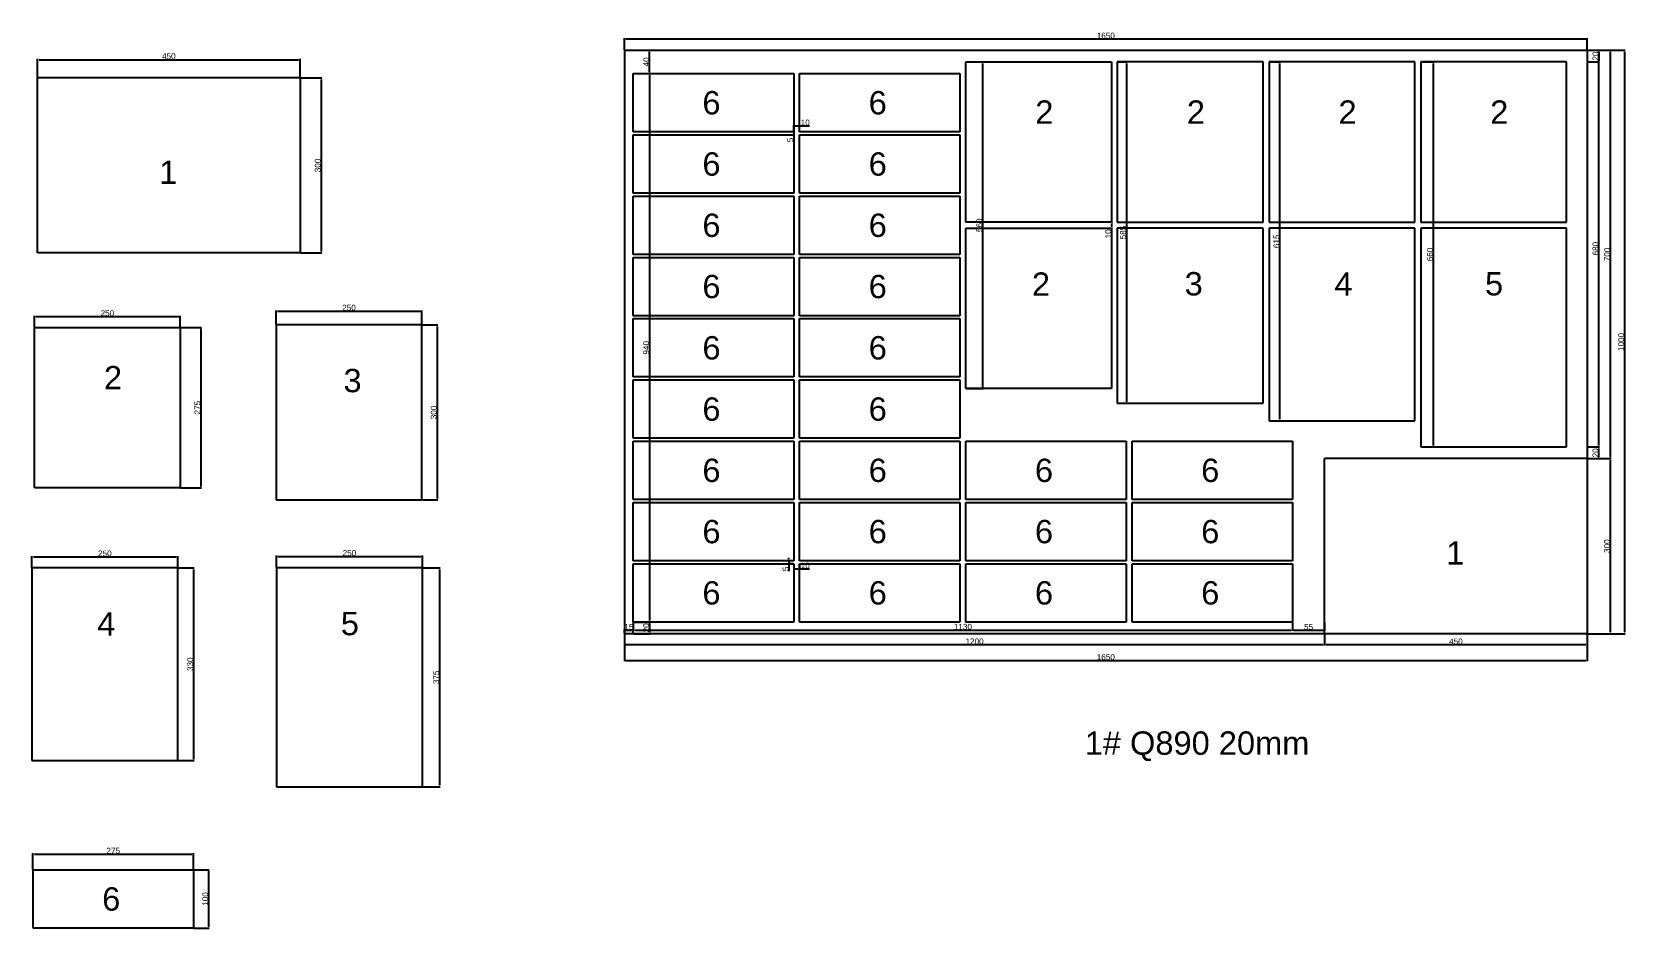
# Model space of a CAD drawing. Header units: millimetres. Extents: x 277 to 35015, y -7843 to 25622.
# Drawn here: x 339 to 3070, y -4265 to -2729 of the extents above; entities that cross this region are included whole.
import ezdxf

# ---------------------------------------------------------------- set-up
doc = ezdxf.new("R2010")
doc.units = ezdxf.units.MM
doc.layers.add('尺寸标注', color=6, linetype='Continuous')
doc.layers.add('标号', color=4, linetype='Continuous')
doc.styles.get("Standard").update_dxf_attribs({"font": 'arial.ttf'})
doc.dimstyles.new('ISO-25-JHF', dxfattribs={"dimtxt": 10, "dimasz": 2.5, "dimexe": 1.25, "dimexo": 0.625, "dimtad": 1, "dimtxsty": 'Standard', "dimcen": 2.5, "dimadec": 0, "dimazin": 0, "dimtfac": 1, "dimtmove": 0, "dimatfit": 3, "dimfxl": 1, "dimarcsym": 0})

msp = doc.modelspace()

# ---------------------------------------------------------------- texts
at = {"layer": '标号', "char_height": 40, "attachment_point": 7}
for s, width, insert in [('6 ', 70.10425, (1488.406, -2870.939)), ('6 ', 70.10425, (1773.406, -2870.939)), ('2 ', 70.10425, (2059.001, -2886.431)), ('2 ', 70.10425, (2318.737, -2886.431)), ('2 ', 70.10425, (2578.737, -2886.431)), ('2 ', 70.10425, (2838.737, -2886.431)), ('6 ', 70.10425, (1488.406, -2975.939)), ('6 ', 70.10425, (1773.406, -2975.939)), ('1 ', 70.10425, (557.248, -2989.514)), ('6 ', 70.10425, (1488.406, -3080.939)), ('6 ', 70.10425, (1773.406, -3080.939)), ('3 ', 70.10425, (2315.041, -3181.231)), ('6 ', 70.10425, (1488.406, -3185.939)), ('6 ', 70.10425, (1773.406, -3185.939)), ('2 ', 70.10425, (2053.27, -3181.231)), ('4 ', 70.10425, (2571.577, -3181.231)), ('5 ', 70.10425, (2829.858, -3181.231)), ('6 ', 70.10425, (1488.406, -3290.939)), ('6 ', 70.10425, (1773.406, -3290.939)), ('2 ', 70.10425, (462.609, -3341.568)), ('3 ', 70.10425, (873.186, -3347.076)), ('6 ', 70.10425, (1488.406, -3395.939)), ('6 ', 70.10425, (1773.406, -3395.939)), ('6 ', 70.10425, (1488.406, -3500.939)), ('6 ', 70.10425, (1773.406, -3500.939)), ('6 ', 70.10425, (2058.406, -3500.939)), ('6 ', 70.10425, (2343.406, -3500.939)), ('6 ', 70.10425, (1488.406, -3605.939)), ('6 ', 70.10425, (1773.406, -3605.939)), ('6 ', 70.10425, (2058.406, -3605.939)), ('6 ', 70.10425, (2343.406, -3605.939)), ('1 ', 70.10425, (2763.344, -3641.981)), ('6 ', 70.10425, (1488.406, -3710.939)), ('6 ', 70.10425, (1773.406, -3710.939)), ('6 ', 70.10425, (2058.406, -3710.939)), ('6 ', 70.10425, (2343.406, -3710.939)), ('4 ', 70.10425, (451.051, -3763.572)), ('5 ', 70.10425, (868.647, -3763.572)), ('1# Q890 20mm ', 615.9779, (2143.7, -3978.828)), ('6 ', 70.10425, (459.584, -4235.568))]:
    msp.add_mtext_dynamic_manual_height_columns(s, width=width, gutter_width=12.5, heights=[0], dxfattribs=dict(at, insert=insert))

# ---------------------------------------------------------------- blocks, each defined once
blk = doc.blocks.new('*D438')
at = {"layer": 'Defpoints', "color": 0, "transparency": 16777216}
for p in [(798.8, -2776.6), (348.8, -2807.9), (798.8, -2807.9)]:
    blk.add_point(p, dxfattribs=at)
at = {"layer": '尺寸标注', "color": 0, "lineweight": -2, "transparency": 16777216}
for p, q in [((348.8, -2807.3), (348.8, -2775.4)), ((351.3, -2776.6), (796.3, -2776.6)), ((798.8, -2807.3), (798.8, -2775.4))]:
    blk.add_line(p, q, dxfattribs=at)
at = {"layer": '尺寸标注', "color": 0, "transparency": 16777216}
for points in [[(351.3, -2776.2), (351.3, -2777), (348.8, -2776.6)], [(796.3, -2776.2), (796.3, -2777), (798.8, -2776.6)]]:
    blk.add_solid(points, dxfattribs=at)
at = {"layer": '尺寸标注', "color": 0, "transparency": 16777216, "insert": (573.8, -2770.9), "char_height": 10, "attachment_point": 5}
blk.add_mtext('450', dxfattribs=at)
blk = doc.blocks.new('*D439')
at = {"layer": 'Defpoints', "color": 0, "transparency": 16777216}
for p in [(798.8, -2807.9), (798.8, -3107.9), (834.8, -3107.9)]:
    blk.add_point(p, dxfattribs=at)
at = {"layer": '尺寸标注', "color": 0, "lineweight": -2, "transparency": 16777216}
for p, q in [((799.4, -2807.9), (836.1, -2807.9)), ((834.8, -2810.4), (834.8, -3105.4)), ((799.4, -3107.9), (836.1, -3107.9))]:
    blk.add_line(p, q, dxfattribs=at)
at = {"layer": '尺寸标注', "color": 0, "transparency": 16777216}
for points in [[(834.4, -2810.4), (835.2, -2810.4), (834.8, -2807.9)], [(834.4, -3105.4), (835.2, -3105.4), (834.8, -3107.9)]]:
    blk.add_solid(points, dxfattribs=at)
at = {"layer": '尺寸标注', "color": 0, "transparency": 16777216, "insert": (829.1, -2957.9), "char_height": 10, "attachment_point": 5, "rotation": 90}
blk.add_mtext('300', dxfattribs=at)
blk = doc.blocks.new('*D440')
at = {"layer": 'Defpoints', "color": 0, "transparency": 16777216}
for p in [(593.5, -3216.8), (343.5, -3235.5), (593.5, -3235.5)]:
    blk.add_point(p, dxfattribs=at)
at = {"layer": '尺寸标注', "color": 0, "lineweight": -2, "transparency": 16777216}
for p, q in [((343.5, -3234.9), (343.5, -3215.6)), ((346, -3216.8), (591, -3216.8)), ((593.5, -3234.9), (593.5, -3215.6))]:
    blk.add_line(p, q, dxfattribs=at)
at = {"layer": '尺寸标注', "color": 0, "transparency": 16777216}
for points in [[(346, -3216.4), (346, -3217.2), (343.5, -3216.8)], [(591, -3216.4), (591, -3217.2), (593.5, -3216.8)]]:
    blk.add_solid(points, dxfattribs=at)
at = {"layer": '尺寸标注', "color": 0, "transparency": 16777216, "insert": (468.5, -3211.1), "char_height": 10, "attachment_point": 5}
blk.add_mtext('250', dxfattribs=at)
blk = doc.blocks.new('*D441')
at = {"layer": 'Defpoints', "color": 0, "transparency": 16777216}
for p in [(593.5, -3235.5), (593.5, -3510.5), (628.7, -3510.5)]:
    blk.add_point(p, dxfattribs=at)
at = {"layer": '尺寸标注', "color": 0, "lineweight": -2, "transparency": 16777216}
for p, q in [((594.1, -3235.5), (629.9, -3235.5)), ((628.7, -3238), (628.7, -3508)), ((594.1, -3510.5), (629.9, -3510.5))]:
    blk.add_line(p, q, dxfattribs=at)
at = {"layer": '尺寸标注', "color": 0, "transparency": 16777216}
for points in [[(628.3, -3238), (629.1, -3238), (628.7, -3235.5)], [(628.3, -3508), (629.1, -3508), (628.7, -3510.5)]]:
    blk.add_solid(points, dxfattribs=at)
at = {"layer": '尺寸标注', "color": 0, "transparency": 16777216, "insert": (622.9, -3373), "char_height": 10, "attachment_point": 5, "rotation": 90}
blk.add_mtext('275', dxfattribs=at)
blk = doc.blocks.new('*D442')
at = {"layer": 'Defpoints', "color": 0, "transparency": 16777216}
for p in [(1007.7, -3207.4), (757.7, -3231.2), (1007.7, -3231.2)]:
    blk.add_point(p, dxfattribs=at)
at = {"layer": '尺寸标注', "color": 0, "lineweight": -2, "transparency": 16777216}
for p, q in [((757.7, -3230.6), (757.7, -3206.2)), ((760.2, -3207.4), (1005.2, -3207.4)), ((1007.7, -3230.6), (1007.7, -3206.2))]:
    blk.add_line(p, q, dxfattribs=at)
at = {"layer": '尺寸标注', "color": 0, "transparency": 16777216}
for points in [[(760.2, -3207), (760.2, -3207.8), (757.7, -3207.4)], [(1005.2, -3207), (1005.2, -3207.8), (1007.7, -3207.4)]]:
    blk.add_solid(points, dxfattribs=at)
at = {"layer": '尺寸标注', "color": 0, "transparency": 16777216, "insert": (882.7, -3201.7), "char_height": 10, "attachment_point": 5}
blk.add_mtext('250', dxfattribs=at)
blk = doc.blocks.new('*D443')
at = {"layer": 'Defpoints', "color": 0, "transparency": 16777216}
for p in [(1007.7, -3231.2), (1007.7, -3531.2), (1033.6, -3531.2)]:
    blk.add_point(p, dxfattribs=at)
at = {"layer": '尺寸标注', "color": 0, "lineweight": -2, "transparency": 16777216}
for p, q in [((1008.4, -3231.2), (1034.9, -3231.2)), ((1033.6, -3233.7), (1033.6, -3528.7)), ((1008.4, -3531.2), (1034.9, -3531.2))]:
    blk.add_line(p, q, dxfattribs=at)
at = {"layer": '尺寸标注', "color": 0, "transparency": 16777216}
for points in [[(1033.2, -3233.7), (1034.1, -3233.7), (1033.6, -3231.2)], [(1033.2, -3528.7), (1034.1, -3528.7), (1033.6, -3531.2)]]:
    blk.add_solid(points, dxfattribs=at)
at = {"layer": '尺寸标注', "color": 0, "transparency": 16777216, "insert": (1027.9, -3381.2), "char_height": 10, "attachment_point": 5, "rotation": 90}
blk.add_mtext('300', dxfattribs=at)
blk = doc.blocks.new('*D444')
at = {"layer": 'Defpoints', "color": 0, "transparency": 16777216}
for p in [(589.1, -3628.6), (339.1, -3647.7), (589.1, -3647.7)]:
    blk.add_point(p, dxfattribs=at)
at = {"layer": '尺寸标注', "color": 0, "lineweight": -2, "transparency": 16777216}
for p, q in [((339.1, -3647.1), (339.1, -3627.3)), ((341.6, -3628.6), (586.6, -3628.6)), ((589.1, -3647.1), (589.1, -3627.3))]:
    blk.add_line(p, q, dxfattribs=at)
at = {"layer": '尺寸标注', "color": 0, "transparency": 16777216}
for points in [[(341.6, -3628.2), (341.6, -3629), (339.1, -3628.6)], [(586.6, -3628.2), (586.6, -3629), (589.1, -3628.6)]]:
    blk.add_solid(points, dxfattribs=at)
at = {"layer": '尺寸标注', "color": 0, "transparency": 16777216, "insert": (464.1, -3622.9), "char_height": 10, "attachment_point": 5}
blk.add_mtext('250', dxfattribs=at)
blk = doc.blocks.new('*D445')
at = {"layer": 'Defpoints', "color": 0, "transparency": 16777216}
for p in [(589.1, -3647.7), (589.1, -3977.7), (616.2, -3977.7)]:
    blk.add_point(p, dxfattribs=at)
at = {"layer": '尺寸标注', "color": 0, "lineweight": -2, "transparency": 16777216}
for p, q in [((589.7, -3647.7), (617.5, -3647.7)), ((616.2, -3650.2), (616.2, -3975.2)), ((589.7, -3977.7), (617.5, -3977.7))]:
    blk.add_line(p, q, dxfattribs=at)
at = {"layer": '尺寸标注', "color": 0, "transparency": 16777216}
for points in [[(615.8, -3650.2), (616.7, -3650.2), (616.2, -3647.7)], [(615.8, -3975.2), (616.7, -3975.2), (616.2, -3977.7)]]:
    blk.add_solid(points, dxfattribs=at)
at = {"layer": '尺寸标注', "color": 0, "transparency": 16777216, "insert": (610.5, -3812.7), "char_height": 10, "attachment_point": 5, "rotation": 90}
blk.add_mtext('330', dxfattribs=at)
blk = doc.blocks.new('*D446')
at = {"layer": 'Defpoints', "color": 0, "transparency": 16777216}
for p in [(1008.4, -3627.9), (758.4, -3647.7), (1008.4, -3647.7)]:
    blk.add_point(p, dxfattribs=at)
at = {"layer": '尺寸标注', "color": 0, "lineweight": -2, "transparency": 16777216}
for p, q in [((758.4, -3647.1), (758.4, -3626.6)), ((760.9, -3627.9), (1005.9, -3627.9)), ((1008.4, -3647.1), (1008.4, -3626.6))]:
    blk.add_line(p, q, dxfattribs=at)
at = {"layer": '尺寸标注', "color": 0, "transparency": 16777216}
for points in [[(760.9, -3627.4), (760.9, -3628.3), (758.4, -3627.9)], [(1005.9, -3627.4), (1005.9, -3628.3), (1008.4, -3627.9)]]:
    blk.add_solid(points, dxfattribs=at)
at = {"layer": '尺寸标注', "color": 0, "transparency": 16777216, "insert": (883.4, -3622.1), "char_height": 10, "attachment_point": 5}
blk.add_mtext('250', dxfattribs=at)
blk = doc.blocks.new('*D447')
at = {"layer": 'Defpoints', "color": 0, "transparency": 16777216}
for p in [(1008.4, -3647.7), (1008.4, -4022.7), (1037.8, -4022.7)]:
    blk.add_point(p, dxfattribs=at)
at = {"layer": '尺寸标注', "color": 0, "lineweight": -2, "transparency": 16777216}
for p, q in [((1009, -3647.7), (1039.1, -3647.7)), ((1037.8, -3650.2), (1037.8, -4020.2)), ((1009, -4022.7), (1039.1, -4022.7))]:
    blk.add_line(p, q, dxfattribs=at)
at = {"layer": '尺寸标注', "color": 0, "transparency": 16777216}
for points in [[(1037.4, -3650.2), (1038.2, -3650.2), (1037.8, -3647.7)], [(1037.4, -4020.2), (1038.2, -4020.2), (1037.8, -4022.7)]]:
    blk.add_solid(points, dxfattribs=at)
at = {"layer": '尺寸标注', "color": 0, "transparency": 16777216, "insert": (1032.1, -3835.2), "char_height": 10, "attachment_point": 5, "rotation": 90}
blk.add_mtext('375', dxfattribs=at)
blk = doc.blocks.new('*D448')
at = {"layer": 'Defpoints', "color": 0, "transparency": 16777216}
for p in [(616, -4138), (341, -4165), (616, -4165)]:
    blk.add_point(p, dxfattribs=at)
at = {"layer": '尺寸标注', "color": 0, "lineweight": -2, "transparency": 16777216}
for p, q in [((341, -4164.4), (341, -4136.7)), ((343.5, -4138), (613.5, -4138)), ((616, -4164.4), (616, -4136.7))]:
    blk.add_line(p, q, dxfattribs=at)
at = {"layer": '尺寸标注', "color": 0, "transparency": 16777216}
for points in [[(343.5, -4137.5), (343.5, -4138.4), (341, -4138)], [(613.5, -4137.5), (613.5, -4138.4), (616, -4138)]]:
    blk.add_solid(points, dxfattribs=at)
at = {"layer": '尺寸标注', "color": 0, "transparency": 16777216, "insert": (478.5, -4132.2), "char_height": 10, "attachment_point": 5}
blk.add_mtext('275', dxfattribs=at)
blk = doc.blocks.new('*D449')
at = {"layer": 'Defpoints', "color": 0, "transparency": 16777216}
for p in [(616, -4165), (616, -4265), (642, -4265)]:
    blk.add_point(p, dxfattribs=at)
at = {"layer": '尺寸标注', "color": 0, "lineweight": -2, "transparency": 16777216}
for p, q in [((616.7, -4165), (643.2, -4165)), ((642, -4167.5), (642, -4262.5)), ((616.7, -4265), (643.2, -4265))]:
    blk.add_line(p, q, dxfattribs=at)
at = {"layer": '尺寸标注', "color": 0, "transparency": 16777216}
for points in [[(641.5, -4167.5), (642.4, -4167.5), (642, -4165)], [(641.5, -4262.5), (642.4, -4262.5), (642, -4265)]]:
    blk.add_solid(points, dxfattribs=at)
at = {"layer": '尺寸标注', "color": 0, "transparency": 16777216, "insert": (636.2, -4215), "char_height": 10, "attachment_point": 5, "rotation": 90}
blk.add_mtext('100', dxfattribs=at)
blk = doc.blocks.new('*D394')
at = {"layer": 'Defpoints', "color": 0, "transparency": 16777216}
for p in [(1939.9, -2780.4), (1968.9, -2780.4), (1939.9, -3340.4)]:
    blk.add_point(p, dxfattribs=at)
at = {"layer": '尺寸标注', "color": 0, "lineweight": -2, "transparency": 16777216}
for p, q in [((1940.5, -2780.4), (1970.1, -2780.4)), ((1968.9, -3337.9), (1968.9, -2782.9)), ((1940.5, -3340.4), (1970.1, -3340.4))]:
    blk.add_line(p, q, dxfattribs=at)
at = {"layer": '尺寸标注', "color": 0, "transparency": 16777216}
for points in [[(1968.5, -2782.9), (1969.3, -2782.9), (1968.9, -2780.4)], [(1968.5, -3337.9), (1969.3, -3337.9), (1968.9, -3340.4)]]:
    blk.add_solid(points, dxfattribs=at)
at = {"layer": '尺寸标注', "color": 0, "transparency": 16777216, "insert": (1963.1, -3060.4), "char_height": 10, "attachment_point": 5, "rotation": 90}
blk.add_mtext('560', dxfattribs=at)
blk = doc.blocks.new('*D395')
at = {"layer": 'Defpoints', "color": 0, "transparency": 16777216}
for p in [(3004.9, -2760.4), (3044.8, -2760.4), (3004.9, -3460.4)]:
    blk.add_point(p, dxfattribs=at)
at = {"layer": '尺寸标注', "color": 0, "lineweight": -2, "transparency": 16777216}
for p, q in [((3005.5, -2760.4), (3046.1, -2760.4)), ((3044.8, -3457.9), (3044.8, -2762.9)), ((3005.5, -3460.4), (3046.1, -3460.4))]:
    blk.add_line(p, q, dxfattribs=at)
at = {"layer": '尺寸标注', "color": 0, "transparency": 16777216}
for points in [[(3044.4, -2762.9), (3045.2, -2762.9), (3044.8, -2760.4)], [(3044.4, -3457.9), (3045.2, -3457.9), (3044.8, -3460.4)]]:
    blk.add_solid(points, dxfattribs=at)
at = {"layer": '尺寸标注', "color": 0, "transparency": 16777216, "insert": (3039.1, -3110.4), "char_height": 10, "attachment_point": 5, "rotation": 90}
blk.add_mtext('700', dxfattribs=at)
blk = doc.blocks.new('*D396')
at = {"layer": 'Defpoints', "color": 0, "transparency": 16777216}
for p in [(3004.9, -3460.4), (3004.9, -3760.4), (3044.6, -3760.4)]:
    blk.add_point(p, dxfattribs=at)
at = {"layer": '尺寸标注', "color": 0, "lineweight": -2, "transparency": 16777216}
for p, q in [((3005.5, -3460.4), (3045.9, -3460.4)), ((3044.6, -3462.9), (3044.6, -3757.9)), ((3005.5, -3760.4), (3045.9, -3760.4))]:
    blk.add_line(p, q, dxfattribs=at)
at = {"layer": '尺寸标注', "color": 0, "transparency": 16777216}
for points in [[(3044.2, -3462.9), (3045, -3462.9), (3044.6, -3460.4)], [(3044.2, -3757.9), (3045, -3757.9), (3044.6, -3760.4)]]:
    blk.add_solid(points, dxfattribs=at)
at = {"layer": '尺寸标注', "color": 0, "transparency": 16777216, "insert": (3038.9, -3610.4), "char_height": 10, "attachment_point": 5, "rotation": 90}
blk.add_mtext('300', dxfattribs=at)
blk = doc.blocks.new('*D397')
at = {"layer": 'Defpoints', "color": 0, "transparency": 16777216}
for p in [(2554.9, -3760.4), (3004.9, -3760.4), (2554.9, -3779.5)]:
    blk.add_point(p, dxfattribs=at)
at = {"layer": '尺寸标注', "color": 0, "lineweight": -2, "transparency": 16777216}
for p, q in [((2554.9, -3761), (2554.9, -3780.7)), ((3004.9, -3761), (3004.9, -3780.7)), ((3002.4, -3779.5), (2557.4, -3779.5))]:
    blk.add_line(p, q, dxfattribs=at)
at = {"layer": '尺寸标注', "color": 0, "transparency": 16777216}
for points in [[(2557.4, -3779), (2557.4, -3779.9), (2554.9, -3779.5)], [(3002.4, -3779), (3002.4, -3779.9), (3004.9, -3779.5)]]:
    blk.add_solid(points, dxfattribs=at)
at = {"layer": '尺寸标注', "color": 0, "transparency": 16777216, "insert": (2779.9, -3773.7), "char_height": 10, "attachment_point": 5}
blk.add_mtext('450', dxfattribs=at)
blk = doc.blocks.new('*D365')
at = {"layer": 'Defpoints', "color": 0, "transparency": 16777216}
for p in [(3004.9, -3440.4), (3025, -3440.4), (3004.9, -3460.4)]:
    blk.add_point(p, dxfattribs=at)
at = {"layer": '尺寸标注', "color": 0, "lineweight": -2, "transparency": 16777216}
for p, q in [((3005.5, -3440.4), (3026.2, -3440.4)), ((3005.5, -3460.4), (3026.2, -3460.4)), ((3025, -3457.9), (3025, -3442.9))]:
    blk.add_line(p, q, dxfattribs=at)
at = {"layer": '尺寸标注', "color": 0, "transparency": 16777216}
for points in [[(3024.5, -3442.9), (3025.4, -3442.9), (3025, -3440.4)], [(3024.5, -3457.9), (3025.4, -3457.9), (3025, -3460.4)]]:
    blk.add_solid(points, dxfattribs=at)
at = {"layer": '尺寸标注', "color": 0, "transparency": 16777216, "insert": (3019.2, -3450.4), "char_height": 10, "attachment_point": 5, "rotation": 90}
blk.add_mtext('20', dxfattribs=at)
blk = doc.blocks.new('*D398')
at = {"layer": 'Defpoints', "color": 0, "transparency": 16777216}
for p in [(3004.9, -2760.4), (3025, -2760.4), (3004.9, -3440.4)]:
    blk.add_point(p, dxfattribs=at)
at = {"layer": '尺寸标注', "color": 0, "lineweight": -2, "transparency": 16777216}
for p, q in [((3005.5, -2760.4), (3026.2, -2760.4)), ((3025, -3437.9), (3025, -2762.9)), ((3005.5, -3440.4), (3026.2, -3440.4))]:
    blk.add_line(p, q, dxfattribs=at)
at = {"layer": '尺寸标注', "color": 0, "transparency": 16777216}
for points in [[(3024.5, -2762.9), (3025.4, -2762.9), (3025, -2760.4)], [(3024.5, -3437.9), (3025.4, -3437.9), (3025, -3440.4)]]:
    blk.add_solid(points, dxfattribs=at)
at = {"layer": '尺寸标注', "color": 0, "transparency": 16777216, "insert": (3019.2, -3100.4), "char_height": 10, "attachment_point": 5, "rotation": 90}
blk.add_mtext('680', dxfattribs=at)
blk = doc.blocks.new('*D366')
at = {"layer": 'Defpoints', "color": 0, "transparency": 16777216}
for p in [(3004.9, -2760.4), (3004.9, -2780.4), (3025, -2780.4)]:
    blk.add_point(p, dxfattribs=at)
at = {"layer": '尺寸标注', "color": 0, "lineweight": -2, "transparency": 16777216}
for p, q in [((3005.5, -2760.4), (3026.2, -2760.4)), ((3005.5, -2780.4), (3026.2, -2780.4)), ((3025, -2762.9), (3025, -2777.9))]:
    blk.add_line(p, q, dxfattribs=at)
at = {"layer": '尺寸标注', "color": 0, "transparency": 16777216}
for points in [[(3024.5, -2762.9), (3025.4, -2762.9), (3025, -2760.4)], [(3024.5, -2777.9), (3025.4, -2777.9), (3025, -2780.4)]]:
    blk.add_solid(points, dxfattribs=at)
at = {"layer": '尺寸标注', "color": 0, "transparency": 16777216, "insert": (3019.2, -2770.4), "char_height": 10, "attachment_point": 5, "rotation": 90}
blk.add_mtext('20', dxfattribs=at)
blk = doc.blocks.new('*D399')
at = {"layer": 'Defpoints', "color": 0, "transparency": 16777216}
for p in [(1354.9, -3760.4), (2554.9, -3760.4), (1354.9, -3779.5)]:
    blk.add_point(p, dxfattribs=at)
at = {"layer": '尺寸标注', "color": 0, "lineweight": -2, "transparency": 16777216}
for p, q in [((1354.9, -3761), (1354.9, -3780.7)), ((2554.9, -3761), (2554.9, -3780.7)), ((2552.4, -3779.5), (1357.4, -3779.5))]:
    blk.add_line(p, q, dxfattribs=at)
at = {"layer": '尺寸标注', "color": 0, "transparency": 16777216}
for points in [[(1357.4, -3779), (1357.4, -3779.9), (1354.9, -3779.5)], [(2552.4, -3779), (2552.4, -3779.9), (2554.9, -3779.5)]]:
    blk.add_solid(points, dxfattribs=at)
at = {"layer": '尺寸标注', "color": 0, "transparency": 16777216, "insert": (1954.9, -3773.7), "char_height": 10, "attachment_point": 5}
blk.add_mtext('1200', dxfattribs=at)
blk = doc.blocks.new('*D400')
at = {"layer": 'Defpoints', "color": 0, "transparency": 16777216}
for p in [(3004.9, -2760.4), (3004.9, -3760.4), (3068.8, -3760.4)]:
    blk.add_point(p, dxfattribs=at)
at = {"layer": '尺寸标注', "color": 0, "lineweight": -2, "transparency": 16777216}
for p, q in [((3005.5, -2760.4), (3070, -2760.4)), ((3068.8, -2762.9), (3068.8, -3757.9)), ((3005.5, -3760.4), (3070, -3760.4))]:
    blk.add_line(p, q, dxfattribs=at)
at = {"layer": '尺寸标注', "color": 0, "transparency": 16777216}
for points in [[(3068.4, -2762.9), (3069.2, -2762.9), (3068.8, -2760.4)], [(3068.4, -3757.9), (3069.2, -3757.9), (3068.8, -3760.4)]]:
    blk.add_solid(points, dxfattribs=at)
at = {"layer": '尺寸标注', "color": 0, "transparency": 16777216, "insert": (3063.1, -3260.4), "char_height": 10, "attachment_point": 5, "rotation": 90}
blk.add_mtext('1000', dxfattribs=at)
blk = doc.blocks.new('*D401')
at = {"layer": 'Defpoints', "color": 0, "transparency": 16777216}
for p in [(1369.9, -2800.4), (1369.9, -3740.4), (1397.7, -3740.4)]:
    blk.add_point(p, dxfattribs=at)
at = {"layer": '尺寸标注', "color": 0, "lineweight": -2, "transparency": 16777216}
for p, q in [((1370.5, -2800.4), (1398.9, -2800.4)), ((1397.7, -2802.9), (1397.7, -3737.9)), ((1370.5, -3740.4), (1398.9, -3740.4))]:
    blk.add_line(p, q, dxfattribs=at)
at = {"layer": '尺寸标注', "color": 0, "transparency": 16777216}
for points in [[(1397.3, -2802.9), (1398.1, -2802.9), (1397.7, -2800.4)], [(1397.3, -3737.9), (1398.1, -3737.9), (1397.7, -3740.4)]]:
    blk.add_solid(points, dxfattribs=at)
at = {"layer": '尺寸标注', "color": 0, "transparency": 16777216, "insert": (1392, -3270.4), "char_height": 10, "attachment_point": 5, "rotation": 90}
blk.add_mtext('940', dxfattribs=at)
blk = doc.blocks.new('*D367')
at = {"layer": 'Defpoints', "color": 0, "transparency": 16777216}
for p in [(1354.9, -2741.2), (1354.9, -2760.4), (3004.9, -2760.4)]:
    blk.add_point(p, dxfattribs=at)
at = {"layer": '尺寸标注', "color": 0, "lineweight": -2, "transparency": 16777216}
for p, q in [((1354.9, -2759.7), (1354.9, -2740)), ((3002.4, -2741.2), (1357.4, -2741.2)), ((3004.9, -2759.7), (3004.9, -2740))]:
    blk.add_line(p, q, dxfattribs=at)
at = {"layer": '尺寸标注', "color": 0, "transparency": 16777216}
for points in [[(1357.4, -2740.8), (1357.4, -2741.6), (1354.9, -2741.2)], [(3002.4, -2740.8), (3002.4, -2741.6), (3004.9, -2741.2)]]:
    blk.add_solid(points, dxfattribs=at)
at = {"layer": '尺寸标注', "color": 0, "transparency": 16777216, "insert": (2179.9, -2735.5), "char_height": 10, "attachment_point": 5}
blk.add_mtext('1650', dxfattribs=at)
blk = doc.blocks.new('*D402')
at = {"layer": 'Defpoints', "color": 0, "transparency": 16777216}
for p in [(2199.6, -2780.4), (2199.6, -3365.4), (2215.2, -3365.4)]:
    blk.add_point(p, dxfattribs=at)
at = {"layer": '尺寸标注', "color": 0, "lineweight": -2, "transparency": 16777216}
for p, q in [((2200.2, -2780.4), (2216.4, -2780.4)), ((2215.2, -2782.9), (2215.2, -3362.9)), ((2200.2, -3365.4), (2216.4, -3365.4))]:
    blk.add_line(p, q, dxfattribs=at)
at = {"layer": '尺寸标注', "color": 0, "transparency": 16777216}
for points in [[(2214.8, -2782.9), (2215.6, -2782.9), (2215.2, -2780.4)], [(2214.8, -3362.9), (2215.6, -3362.9), (2215.2, -3365.4)]]:
    blk.add_solid(points, dxfattribs=at)
at = {"layer": '尺寸标注', "color": 0, "transparency": 16777216, "insert": (2209.5, -3072.9), "char_height": 10, "attachment_point": 5, "rotation": 90}
blk.add_mtext('585', dxfattribs=at)
blk = doc.blocks.new('*D403')
at = {"layer": 'Defpoints', "color": 0, "transparency": 16777216}
for p in [(2459.6, -2780.4), (2478.1, -2780.4), (2459.6, -3395.4)]:
    blk.add_point(p, dxfattribs=at)
at = {"layer": '尺寸标注', "color": 0, "lineweight": -2, "transparency": 16777216}
for p, q in [((2460.2, -2780.4), (2479.3, -2780.4)), ((2478.1, -3392.9), (2478.1, -2782.9)), ((2460.2, -3395.4), (2479.3, -3395.4))]:
    blk.add_line(p, q, dxfattribs=at)
at = {"layer": '尺寸标注', "color": 0, "transparency": 16777216}
for points in [[(2477.7, -2782.9), (2478.5, -2782.9), (2478.1, -2780.4)], [(2477.7, -3392.9), (2478.5, -3392.9), (2478.1, -3395.4)]]:
    blk.add_solid(points, dxfattribs=at)
at = {"layer": '尺寸标注', "color": 0, "transparency": 16777216, "insert": (2472.3, -3087.9), "char_height": 10, "attachment_point": 5, "rotation": 90}
blk.add_mtext('615', dxfattribs=at)
blk = doc.blocks.new('*D404')
at = {"layer": 'Defpoints', "color": 0, "transparency": 16777216}
for p in [(2719.6, -2780.4), (2719.6, -3440.4), (2741.1, -3440.4)]:
    blk.add_point(p, dxfattribs=at)
at = {"layer": '尺寸标注', "color": 0, "lineweight": -2, "transparency": 16777216}
for p, q in [((2720.2, -2780.4), (2742.3, -2780.4)), ((2741.1, -2782.9), (2741.1, -3437.9)), ((2720.2, -3440.4), (2742.3, -3440.4))]:
    blk.add_line(p, q, dxfattribs=at)
at = {"layer": '尺寸标注', "color": 0, "transparency": 16777216}
for points in [[(2740.7, -2782.9), (2741.5, -2782.9), (2741.1, -2780.4)], [(2740.7, -3437.9), (2741.5, -3437.9), (2741.1, -3440.4)]]:
    blk.add_solid(points, dxfattribs=at)
at = {"layer": '尺寸标注', "color": 0, "transparency": 16777216, "insert": (2735.4, -3110.4), "char_height": 10, "attachment_point": 5, "rotation": 90}
blk.add_mtext('660', dxfattribs=at)
blk = doc.blocks.new('*D368')
at = {"layer": 'Defpoints', "color": 0, "transparency": 16777216}
for p in [(1354.9, -3760.4), (3004.9, -3760.4), (3004.9, -3806.4)]:
    blk.add_point(p, dxfattribs=at)
at = {"layer": '尺寸标注', "color": 0, "lineweight": -2, "transparency": 16777216}
for p, q in [((1354.9, -3761), (1354.9, -3807.6)), ((3004.9, -3761), (3004.9, -3807.6)), ((1357.4, -3806.4), (3002.4, -3806.4))]:
    blk.add_line(p, q, dxfattribs=at)
at = {"layer": '尺寸标注', "color": 0, "transparency": 16777216}
for points in [[(1357.4, -3805.9), (1357.4, -3806.8), (1354.9, -3806.4)], [(3002.4, -3805.9), (3002.4, -3806.8), (3004.9, -3806.4)]]:
    blk.add_solid(points, dxfattribs=at)
at = {"layer": '尺寸标注', "color": 0, "transparency": 16777216, "insert": (2179.9, -3800.6), "char_height": 10, "attachment_point": 5}
blk.add_mtext('1650', dxfattribs=at)
blk = doc.blocks.new('*D369')
at = {"layer": 'Defpoints', "color": 0, "transparency": 16777216}
for p in [(1354.9, -3760.4), (1369.9, -3754.4), (1369.9, -3760.4)]:
    blk.add_point(p, dxfattribs=at)
at = {"layer": '尺寸标注', "color": 0, "lineweight": -2, "transparency": 16777216}
for p, q in [((1354.9, -3759.7), (1354.9, -3753.1)), ((1357.4, -3754.4), (1367.4, -3754.4)), ((1369.9, -3759.7), (1369.9, -3753.1))]:
    blk.add_line(p, q, dxfattribs=at)
at = {"layer": '尺寸标注', "color": 0, "transparency": 16777216}
for points in [[(1357.4, -3754), (1357.4, -3754.8), (1354.9, -3754.4)], [(1367.4, -3754), (1367.4, -3754.8), (1369.9, -3754.4)]]:
    blk.add_solid(points, dxfattribs=at)
at = {"layer": '尺寸标注', "color": 0, "transparency": 16777216, "insert": (1362.4, -3748.6), "char_height": 10, "attachment_point": 5}
blk.add_mtext('15', dxfattribs=at)
blk = doc.blocks.new('*D405')
at = {"layer": 'Defpoints', "color": 0, "transparency": 16777216}
for p in [(1369.9, -3740.4), (2499.9, -3740.4), (2499.9, -3754.4)]:
    blk.add_point(p, dxfattribs=at)
at = {"layer": '尺寸标注', "color": 0, "lineweight": -2, "transparency": 16777216}
for p, q in [((1369.9, -3741), (1369.9, -3755.6)), ((2499.9, -3741), (2499.9, -3755.6)), ((1372.4, -3754.4), (2497.4, -3754.4))]:
    blk.add_line(p, q, dxfattribs=at)
at = {"layer": '尺寸标注', "color": 0, "transparency": 16777216}
for points in [[(1372.4, -3754), (1372.4, -3754.8), (1369.9, -3754.4)], [(2497.4, -3754), (2497.4, -3754.8), (2499.9, -3754.4)]]:
    blk.add_solid(points, dxfattribs=at)
at = {"layer": '尺寸标注', "color": 0, "transparency": 16777216, "insert": (1934.9, -3748.6), "char_height": 10, "attachment_point": 5}
blk.add_mtext('1130', dxfattribs=at)
blk = doc.blocks.new('*D370')
at = {"layer": 'Defpoints', "color": 0, "transparency": 16777216}
for p in [(2499.9, -3740.4), (2554.9, -3740.4), (2554.9, -3754.4)]:
    blk.add_point(p, dxfattribs=at)
at = {"layer": '尺寸标注', "color": 0, "lineweight": -2, "transparency": 16777216}
for p, q in [((2499.9, -3741), (2499.9, -3755.6)), ((2554.9, -3741), (2554.9, -3755.6)), ((2502.4, -3754.4), (2552.4, -3754.4))]:
    blk.add_line(p, q, dxfattribs=at)
at = {"layer": '尺寸标注', "color": 0, "transparency": 16777216}
for points in [[(2502.4, -3754), (2502.4, -3754.8), (2499.9, -3754.4)], [(2552.4, -3754), (2552.4, -3754.8), (2554.9, -3754.4)]]:
    blk.add_solid(points, dxfattribs=at)
at = {"layer": '尺寸标注', "color": 0, "transparency": 16777216, "insert": (2527.4, -3748.7), "char_height": 10, "attachment_point": 5}
blk.add_mtext('55', dxfattribs=at)
blk = doc.blocks.new('*D406')
at = {"layer": 'Defpoints', "color": 0, "transparency": 16777216}
for p in [(1369.9, -2760.4), (1397.7, -2760.4), (1369.9, -2800.4)]:
    blk.add_point(p, dxfattribs=at)
at = {"layer": '尺寸标注', "color": 0, "lineweight": -2, "transparency": 16777216}
for p, q in [((1370.5, -2760.4), (1398.9, -2760.4)), ((1397.7, -2797.9), (1397.7, -2762.9)), ((1370.5, -2800.4), (1398.9, -2800.4))]:
    blk.add_line(p, q, dxfattribs=at)
at = {"layer": '尺寸标注', "color": 0, "transparency": 16777216}
for points in [[(1397.3, -2762.9), (1398.1, -2762.9), (1397.7, -2760.4)], [(1397.3, -2797.9), (1398.1, -2797.9), (1397.7, -2800.4)]]:
    blk.add_solid(points, dxfattribs=at)
at = {"layer": '尺寸标注', "color": 0, "transparency": 16777216, "insert": (1392, -2780.4), "char_height": 10, "attachment_point": 5, "rotation": 90}
blk.add_mtext('40', dxfattribs=at)
blk = doc.blocks.new('*D371')
at = {"layer": 'Defpoints', "color": 0, "transparency": 16777216}
for p in [(1369.9, -3740.4), (1369.9, -3760.4), (1397.5, -3760.4)]:
    blk.add_point(p, dxfattribs=at)
at = {"layer": '尺寸标注', "color": 0, "lineweight": -2, "transparency": 16777216}
for p, q in [((1370.5, -3740.4), (1398.7, -3740.4)), ((1370.5, -3760.4), (1398.7, -3760.4)), ((1397.5, -3742.9), (1397.5, -3757.9))]:
    blk.add_line(p, q, dxfattribs=at)
at = {"layer": '尺寸标注', "color": 0, "transparency": 16777216}
for points in [[(1397.1, -3742.9), (1397.9, -3742.9), (1397.5, -3740.4)], [(1397.1, -3757.9), (1397.9, -3757.9), (1397.5, -3760.4)]]:
    blk.add_solid(points, dxfattribs=at)
at = {"layer": '尺寸标注', "color": 0, "transparency": 16777216, "insert": (1391.8, -3750.4), "char_height": 10, "attachment_point": 5, "rotation": 90}
blk.add_mtext('20', dxfattribs=at)
blk = doc.blocks.new('*D407')
at = {"layer": 'Defpoints', "color": 0, "transparency": 16777216}
for p in [(1636.7, -3640.4), (1644.9, -3635.4), (1644.9, -3640.4)]:
    blk.add_point(p, dxfattribs=at)
at = {"layer": '尺寸标注', "color": 0, "lineweight": -2, "transparency": 16777216}
for p, q in [((1636.7, -3632.9), (1636.7, -3630.4)), ((1644.2, -3635.4), (1635.4, -3635.4)), ((1644.2, -3640.4), (1635.4, -3640.4)), ((1636.7, -3635.4), (1636.7, -3640.4)), ((1636.7, -3642.9), (1636.7, -3653.2))]:
    blk.add_line(p, q, dxfattribs=at)
at = {"layer": '尺寸标注', "color": 0, "transparency": 16777216}
for points in [[(1636.3, -3632.9), (1637.1, -3632.9), (1636.7, -3635.4)], [(1636.3, -3642.9), (1637.1, -3642.9), (1636.7, -3640.4)]]:
    blk.add_solid(points, dxfattribs=at)
at = {"layer": '尺寸标注', "color": 0, "transparency": 16777216, "insert": (1631, -3649.3), "char_height": 10, "attachment_point": 5, "rotation": 90}
blk.add_mtext('5', dxfattribs=at)
blk = doc.blocks.new('*D408')
at = {"layer": 'Defpoints', "color": 0, "transparency": 16777216}
for p in [(1644.9, -3640.4), (1654.9, -3640.4), (1654.9, -3649.2)]:
    blk.add_point(p, dxfattribs=at)
at = {"layer": '尺寸标注', "color": 0, "lineweight": -2, "transparency": 16777216}
for p, q in [((1644.9, -3641), (1644.9, -3650.4)), ((1647.4, -3649.2), (1652.4, -3649.2)), ((1654.9, -3641), (1654.9, -3650.4)), ((1654.9, -3649.2), (1672, -3649.2))]:
    blk.add_line(p, q, dxfattribs=at)
at = {"layer": '尺寸标注', "color": 0, "transparency": 16777216}
for points in [[(1647.4, -3648.8), (1647.4, -3649.6), (1644.9, -3649.2)], [(1652.4, -3648.8), (1652.4, -3649.6), (1654.9, -3649.2)]]:
    blk.add_solid(points, dxfattribs=at)
at = {"layer": '尺寸标注', "color": 0, "transparency": 16777216, "insert": (1664.7, -3643.5), "char_height": 10, "attachment_point": 5}
blk.add_mtext('10', dxfattribs=at)
blk = doc.blocks.new('*D391')
at = {"layer": 'Defpoints', "color": 0, "transparency": 16777216}
for p in [(1644.9, -2900.4), (1644.9, -2905.4), (1644.9, -2905.4)]:
    blk.add_point(p, dxfattribs=at)
at = {"layer": '尺寸标注', "color": 0, "lineweight": -2, "transparency": 16777216}
for p, q in [((1644.9, -2897.9), (1644.9, -2895.4)), ((1644.9, -2900.4), (1644.9, -2905.4)), ((1644.9, -2907.9), (1644.9, -2918.2)), ((1645.5, -2900.4), (1646.1, -2900.4)), ((1645.5, -2905.4), (1646.1, -2905.4))]:
    blk.add_line(p, q, dxfattribs=at)
at = {"layer": '尺寸标注', "color": 0, "transparency": 16777216}
for points in [[(1644.4, -2897.9), (1645.3, -2897.9), (1644.9, -2900.4)], [(1644.4, -2907.9), (1645.3, -2907.9), (1644.9, -2905.4)]]:
    blk.add_solid(points, dxfattribs=at)
at = {"layer": '尺寸标注', "color": 0, "transparency": 16777216, "insert": (1639.1, -2914.3), "char_height": 10, "attachment_point": 5, "rotation": 90}
blk.add_mtext('5', dxfattribs=at)
blk = doc.blocks.new('*D392')
at = {"layer": 'Defpoints', "color": 0, "transparency": 16777216}
for p in [(1654.9, -2890.1), (1644.9, -2900.4), (1654.9, -2900.4)]:
    blk.add_point(p, dxfattribs=at)
at = {"layer": '尺寸标注', "color": 0, "lineweight": -2, "transparency": 16777216}
for p, q in [((1644.9, -2899.7), (1644.9, -2888.8)), ((1647.4, -2890.1), (1652.4, -2890.1)), ((1654.9, -2899.7), (1654.9, -2888.8)), ((1654.9, -2890.1), (1672, -2890.1))]:
    blk.add_line(p, q, dxfattribs=at)
at = {"layer": '尺寸标注', "color": 0, "transparency": 16777216}
for points in [[(1647.4, -2889.7), (1647.4, -2890.5), (1644.9, -2890.1)], [(1652.4, -2889.7), (1652.4, -2890.5), (1654.9, -2890.1)]]:
    blk.add_solid(points, dxfattribs=at)
at = {"layer": '尺寸标注', "color": 0, "transparency": 16777216, "insert": (1664.7, -2884.3), "char_height": 10, "attachment_point": 5}
blk.add_mtext('10', dxfattribs=at)
blk = doc.blocks.new('*D393')
at = {"layer": 'Defpoints', "color": 0, "transparency": 16777216}
for p in [(2189.9, -3055.4), (2189.9, -3065.4), (2189.9, -3065.4)]:
    blk.add_point(p, dxfattribs=at)
at = {"layer": '尺寸标注', "color": 0, "lineweight": -2, "transparency": 16777216}
for p, q in [((2189.9, -3057.9), (2189.9, -3062.9)), ((2190.5, -3055.4), (2191.1, -3055.4)), ((2189.9, -3065.4), (2189.9, -3082.5)), ((2190.5, -3065.4), (2191.1, -3065.4))]:
    blk.add_line(p, q, dxfattribs=at)
at = {"layer": '尺寸标注', "color": 0, "transparency": 16777216}
for points in [[(2189.4, -3057.9), (2190.3, -3057.9), (2189.9, -3055.4)], [(2189.4, -3062.9), (2190.3, -3062.9), (2189.9, -3065.4)]]:
    blk.add_solid(points, dxfattribs=at)
at = {"layer": '尺寸标注', "color": 0, "transparency": 16777216, "insert": (2184.1, -3075.2), "char_height": 10, "attachment_point": 5, "rotation": 90}
blk.add_mtext('10', dxfattribs=at)

# ---------------------------------------------------------------- dimensions: what is measured, and where the dimension line sits
at = {"layer": '尺寸标注'}
for p1, p2, distance, picture, middle in [((3004.86, -2760.359), (1354.86, -2760.359), -19.128, '*D367', (2179.86, -2735.501)), ((348.764, -2807.892), (798.764, -2807.892), 31.285, '*D438', (573.764, -2770.876)), ((1369.86, -2800.359), (1369.86, -2760.359), -27.831, '*D406', (1391.96, -2780.359)), ((1939.86, -3340.359), (1939.86, -2780.359), -29.016, '*D394', (1963.145, -3060.359)), ((2199.596, -2780.359), (2199.596, -3365.359), 15.593, '*D402', (2209.459, -3072.859)), ((2459.596, -3395.359), (2459.596, -2780.359), -18.473, '*D403', (2472.338, -3087.859)), ((2719.596, -2780.359), (2719.596, -3440.359), 21.491, '*D404', (2735.356, -3110.359)), ((3004.86, -3460.359), (3004.86, -2760.359), -39.955, '*D395', (3039.085, -3110.359)), ((3004.86, -3440.359), (3004.86, -2760.359), -20.091, '*D398', (3019.22, -3100.359)), ((3004.86, -2760.359), (3004.86, -2780.359), 20.091, '*D366', (3019.22, -2770.359)), ((3004.86, -2760.359), (3004.86, -3760.359), 63.921, '*D400', (3063.05, -3260.359)), ((798.764, -2807.892), (798.764, -3107.892), 36.055, '*D439', (829.085, -2957.892)), ((1369.86, -2800.359), (1369.86, -3740.359), 27.831, '*D401', (1391.96, -3270.359)), ((1644.86, -2900.359), (1654.86, -2900.359), 10.287, '*D392', (1664.66, -2884.341)), ((1644.86, -2900.359), (1644.86, -2905.359), 0, '*D391', (1639.15, -2914.299)), ((2189.86, -3055.359), (2189.86, -3065.359), 0, '*D393', (2184.129, -3075.159)), ((757.741, -3231.204), (1007.741, -3231.204), 23.795, '*D442', (882.741, -3201.678)), ((343.468, -3235.495), (593.468, -3235.495), 18.678, '*D440', (468.468, -3211.087)), ((593.468, -3235.495), (593.468, -3510.495), 35.203, '*D441', (622.94, -3372.995)), ((1007.741, -3231.204), (1007.741, -3531.204), 25.896, '*D443', (1027.902, -3381.204)), ((3004.86, -3460.359), (3004.86, -3440.359), -20.091, '*D365', (3019.22, -3450.359)), ((3004.86, -3460.359), (3004.86, -3760.359), 39.747, '*D396', (3038.873, -3610.359)), ((339.07, -3647.7), (589.07, -3647.7), 19.102, '*D444', (464.07, -3622.867)), ((758.386, -3647.7), (1008.386, -3647.7), 19.848, '*D446', (883.386, -3622.121)), ((1644.86, -3635.359), (1644.86, -3640.359), -8.18, '*D407', (1630.97, -3649.299)), ((589.07, -3647.7), (589.07, -3977.7), 27.17, '*D445', (610.506, -3812.7)), ((1008.386, -3647.7), (1008.386, -4022.7), 29.44, '*D447', (1032.091, -3835.2)), ((1369.86, -3740.359), (2499.86, -3740.359), -14.011, '*D405', (1934.86, -3748.636)), ((1369.86, -3740.359), (1369.86, -3760.359), 27.623, '*D371', (1391.752, -3750.359)), ((2499.86, -3740.359), (2554.86, -3740.359), -14.011, '*D370', (2527.36, -3748.66)), ((1354.86, -3760.359), (1369.86, -3760.359), 5.989, '*D369', (1362.36, -3748.64)), ((2554.86, -3760.359), (1354.86, -3760.359), 19.106, '*D399', (1954.86, -3773.735)), ((1354.86, -3760.359), (3004.86, -3760.359), -45.993, '*D368', (2179.86, -3800.621)), ((3004.86, -3760.359), (2554.86, -3760.359), 19.106, '*D397', (2779.86, -3773.735)), ((341.038, -4164.988), (616.038, -4164.988), 27.036, '*D448', (478.538, -4132.222)), ((616.038, -4164.988), (616.038, -4264.988), 25.917, '*D449', (636.225, -4214.988))]:
    dim = msp.add_aligned_dim(p1=p1, p2=p2, distance=distance, dimstyle='ISO-25-JHF', dxfattribs=at)
    dim.commit()
    dim.dimension.update_dxf_attribs({"geometry": picture, "text_midpoint": middle})
dim = msp.add_linear_dim(base=(1654.86, -3649.193), p1=(1644.86, -3640.359), p2=(1654.86, -3640.359), angle=0, dimstyle='ISO-25-JHF', dxfattribs=at)
dim.commit()
dim.dimension.update_dxf_attribs({"geometry": '*D408', "text_midpoint": (1664.66, -3649.193), "dimtype": 161})

# ---------------------------------------------------------------- linework, layer by layer
for p, q in [((1354.86, -2760.359), (3004.86, -2760.359)), ((1354.86, -2760.359), (1354.86, -3760.359)), ((1939.86, -2780.359), (2189.86, -2780.359)), ((1939.86, -3055.359), (1939.86, -2780.359)), ((2189.86, -2780.359), (2189.86, -3055.359)), ((2449.596, -2780.359), (2199.596, -2780.359)), ((2199.596, -2780.359), (2199.596, -3055.359)), ((2449.596, -3055.359), (2449.596, -2780.359)), ((2709.596, -2780.359), (2459.596, -2780.359)), ((2459.596, -2780.359), (2459.596, -3055.359)), ((2709.596, -3055.359), (2709.596, -2780.359)), ((2969.596, -2780.359), (2719.596, -2780.359)), ((2719.596, -2780.359), (2719.596, -3055.359)), ((2969.596, -3055.359), (2969.596, -2780.359)), ((3004.86, -2760.359), (3004.86, -3460.359)), ((348.764, -3107.892), (348.764, -2807.892)), ((798.764, -2807.892), (348.764, -2807.892)), ((798.764, -2807.892), (798.764, -3107.892)), ((1369.86, -2900.359), (1369.86, -2800.359)), ((1369.86, -2800.359), (1644.86, -2800.359)), ((1644.86, -2800.359), (1644.86, -2900.359)), ((1654.86, -2900.359), (1654.86, -2800.359)), ((1654.86, -2800.359), (1929.86, -2800.359)), ((1929.86, -2800.359), (1929.86, -2900.359)), ((1644.86, -2900.359), (1369.86, -2900.359)), ((1369.86, -3005.359), (1369.86, -2905.359)), ((1369.86, -2905.359), (1644.86, -2905.359)), ((1644.86, -2905.359), (1644.86, -3005.359)), ((1929.86, -2900.359), (1654.86, -2900.359)), ((1654.86, -3005.359), (1654.86, -2905.359)), ((1654.86, -2905.359), (1929.86, -2905.359)), ((1929.86, -2905.359), (1929.86, -3005.359)), ((1644.86, -3005.359), (1369.86, -3005.359)), ((1369.86, -3110.359), (1369.86, -3010.359)), ((1369.86, -3010.359), (1644.86, -3010.359)), ((1644.86, -3010.359), (1644.86, -3110.359)), ((1929.86, -3005.359), (1654.86, -3005.359)), ((1654.86, -3110.359), (1654.86, -3010.359)), ((1654.86, -3010.359), (1929.86, -3010.359)), ((1929.86, -3010.359), (1929.86, -3110.359)), ((2189.86, -3055.359), (1939.86, -3055.359)), ((2199.596, -3055.359), (2449.596, -3055.359)), ((2459.596, -3055.359), (2709.596, -3055.359)), ((2719.596, -3055.359), (2969.596, -3055.359)), ((1939.86, -3065.359), (2189.86, -3065.359)), ((1939.86, -3340.359), (1939.86, -3065.359)), ((2189.86, -3065.359), (2189.86, -3340.359)), ((2449.596, -3065.359), (2199.596, -3065.359)), ((2199.596, -3065.359), (2199.596, -3365.359)), ((2449.596, -3365.359), (2449.596, -3065.359)), ((2709.596, -3065.359), (2459.596, -3065.359)), ((2459.596, -3065.359), (2459.596, -3395.359)), ((2709.596, -3395.359), (2709.596, -3065.359)), ((2969.596, -3065.359), (2719.596, -3065.359)), ((2719.596, -3065.359), (2719.596, -3440.359)), ((2969.596, -3440.359), (2969.596, -3065.359)), ((798.764, -3107.892), (348.764, -3107.892)), ((1644.86, -3110.359), (1369.86, -3110.359)), ((1929.86, -3110.359), (1654.86, -3110.359)), ((1369.86, -3215.359), (1369.86, -3115.359)), ((1369.86, -3115.359), (1644.86, -3115.359)), ((1644.86, -3115.359), (1644.86, -3215.359)), ((1654.86, -3215.359), (1654.86, -3115.359)), ((1654.86, -3115.359), (1929.86, -3115.359)), ((1929.86, -3115.359), (1929.86, -3215.359)), ((1644.86, -3215.359), (1369.86, -3215.359)), ((1369.86, -3320.359), (1369.86, -3220.359)), ((1369.86, -3220.359), (1644.86, -3220.359)), ((1644.86, -3220.359), (1644.86, -3320.359)), ((1929.86, -3215.359), (1654.86, -3215.359)), ((1654.86, -3320.359), (1654.86, -3220.359)), ((1654.86, -3220.359), (1929.86, -3220.359)), ((1929.86, -3220.359), (1929.86, -3320.359)), ((343.468, -3235.495), (593.468, -3235.495)), ((343.468, -3510.495), (343.468, -3235.495)), ((593.468, -3235.495), (593.468, -3510.495)), ((1007.741, -3231.204), (757.741, -3231.204)), ((757.741, -3231.204), (757.741, -3531.204)), ((1007.741, -3531.204), (1007.741, -3231.204)), ((1644.86, -3320.359), (1369.86, -3320.359)), ((1369.86, -3425.359), (1369.86, -3325.359)), ((1369.86, -3325.359), (1644.86, -3325.359)), ((1644.86, -3325.359), (1644.86, -3425.359)), ((1929.86, -3320.359), (1654.86, -3320.359)), ((1654.86, -3425.359), (1654.86, -3325.359)), ((1654.86, -3325.359), (1929.86, -3325.359)), ((1929.86, -3325.359), (1929.86, -3425.359)), ((2189.86, -3340.359), (1939.86, -3340.359)), ((2199.596, -3365.359), (2449.596, -3365.359)), ((2459.596, -3395.359), (2709.596, -3395.359)), ((1644.86, -3425.359), (1369.86, -3425.359)), ((1369.86, -3530.359), (1369.86, -3430.359)), ((1369.86, -3430.359), (1644.86, -3430.359)), ((1644.86, -3430.359), (1644.86, -3530.359)), ((1929.86, -3425.359), (1654.86, -3425.359)), ((1654.86, -3530.359), (1654.86, -3430.359)), ((1654.86, -3430.359), (1929.86, -3430.359)), ((1929.86, -3430.359), (1929.86, -3530.359)), ((1939.86, -3530.359), (1939.86, -3430.359)), ((1939.86, -3430.359), (2214.86, -3430.359)), ((2214.86, -3430.359), (2214.86, -3530.359)), ((2224.86, -3530.359), (2224.86, -3430.359)), ((2224.86, -3430.359), (2499.86, -3430.359)), ((2499.86, -3430.359), (2499.86, -3530.359)), ((2719.596, -3440.359), (2969.596, -3440.359)), ((2554.86, -3760.359), (2554.86, -3460.359)), ((3004.86, -3460.359), (2554.86, -3460.359)), ((3004.86, -3460.359), (3004.86, -3760.359)), ((593.468, -3510.495), (343.468, -3510.495)), ((757.741, -3531.204), (1007.741, -3531.204)), ((1644.86, -3530.359), (1369.86, -3530.359)), ((1369.86, -3635.359), (1369.86, -3535.359)), ((1369.86, -3535.359), (1644.86, -3535.359)), ((1644.86, -3535.359), (1644.86, -3635.359)), ((1929.86, -3530.359), (1654.86, -3530.359)), ((1654.86, -3635.359), (1654.86, -3535.359)), ((1654.86, -3535.359), (1929.86, -3535.359)), ((1929.86, -3535.359), (1929.86, -3635.359)), ((2214.86, -3530.359), (1939.86, -3530.359)), ((1939.86, -3635.359), (1939.86, -3535.359)), ((1939.86, -3535.359), (2214.86, -3535.359)), ((2214.86, -3535.359), (2214.86, -3635.359)), ((2499.86, -3530.359), (2224.86, -3530.359)), ((2224.86, -3635.359), (2224.86, -3535.359)), ((2224.86, -3535.359), (2499.86, -3535.359)), ((2499.86, -3535.359), (2499.86, -3635.359)), ((589.07, -3647.7), (339.07, -3647.7)), ((339.07, -3647.7), (339.07, -3977.7)), ((589.07, -3977.7), (589.07, -3647.7)), ((1008.386, -3647.7), (758.386, -3647.7)), ((758.386, -3647.7), (758.386, -4022.7)), ((1008.386, -4022.7), (1008.386, -3647.7)), ((1644.86, -3635.359), (1369.86, -3635.359)), ((1369.86, -3740.359), (1369.86, -3640.359)), ((1369.86, -3640.359), (1644.86, -3640.359)), ((1644.86, -3640.359), (1644.86, -3740.359)), ((1929.86, -3635.359), (1654.86, -3635.359)), ((1654.86, -3740.359), (1654.86, -3640.359)), ((1654.86, -3640.359), (1929.86, -3640.359)), ((1929.86, -3640.359), (1929.86, -3740.359)), ((2214.86, -3635.359), (1939.86, -3635.359)), ((1939.86, -3740.359), (1939.86, -3640.359)), ((1939.86, -3640.359), (2214.86, -3640.359)), ((2214.86, -3640.359), (2214.86, -3740.359)), ((2499.86, -3635.359), (2224.86, -3635.359)), ((2224.86, -3740.359), (2224.86, -3640.359)), ((2224.86, -3640.359), (2499.86, -3640.359)), ((2499.86, -3640.359), (2499.86, -3740.359)), ((1644.86, -3740.359), (1369.86, -3740.359)), ((1929.86, -3740.359), (1654.86, -3740.359)), ((2214.86, -3740.359), (1939.86, -3740.359)), ((2499.86, -3740.359), (2224.86, -3740.359)), ((2554.86, -3760.359), (1354.86, -3760.359)), ((3004.86, -3760.359), (2554.86, -3760.359)), ((339.07, -3977.7), (589.07, -3977.7)), ((758.386, -4022.7), (1008.386, -4022.7)), ((341.038, -4264.988), (341.038, -4164.988)), ((341.038, -4164.988), (616.038, -4164.988)), ((616.038, -4164.988), (616.038, -4264.988)), ((616.038, -4264.988), (341.038, -4264.988))]:
    msp.add_line(p, q)

msp.set_redraw_order([(e.dxf.handle, doc.entitydb.next_handle()) for e in msp.query("TEXT MTEXT ATTDEF DIMENSION ARC_DIMENSION")])  # texts and dimensions are drawn at this point

doc.saveas('drawing.dxf')
